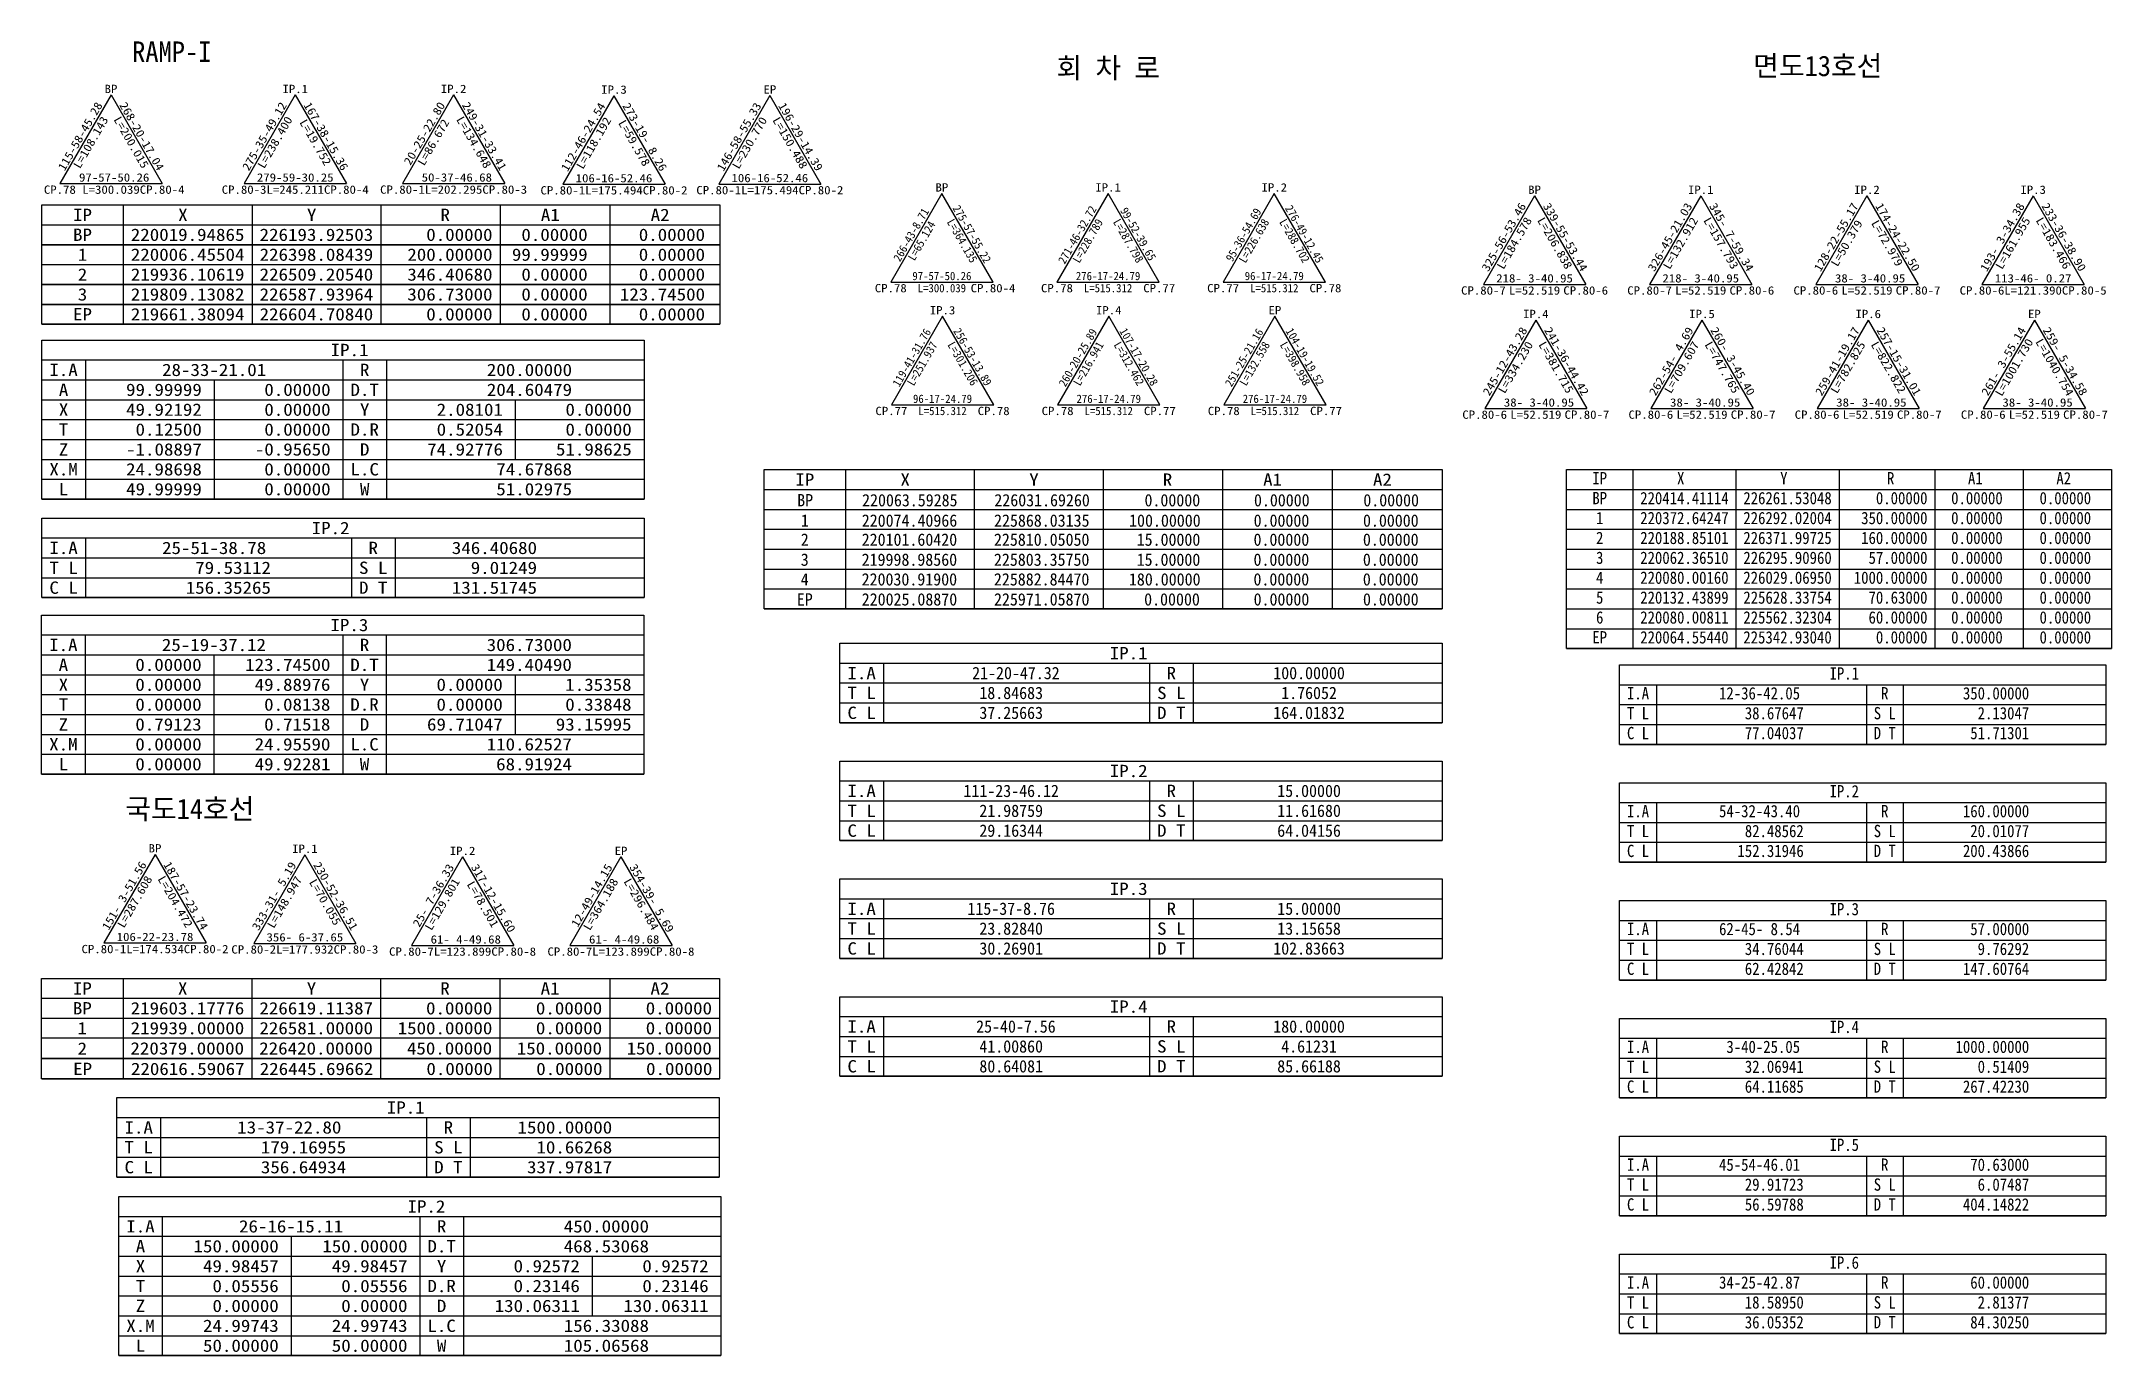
# Model space of a CAD drawing. Extents: x 233244 to 234009, y 219707 to 220193.
import ezdxf
from ezdxf.enums import TextEntityAlignment as Align

# ---------------------------------------------------------------- set-up
doc = ezdxf.new("R2010")
doc.units = 0
doc.header["$LTSCALE"] = 127
doc.header["$MEASUREMENT"] = 0
for name, color, linetype in [('CA-ALGN-TEXT', 3, 'CONTINUOUS'), ('CA-LEAD', 1, 'CONTINUOUS'), ('CA-TABL-LIN1', 4, 'CONTINUOUS'), ('CA-TABL-LIN2', 1, 'CONTINUOUS'), ('CA-TABL-TEX1', 6, 'CONTINUOUS'), ('CA-TABL-TEX2', 3, 'CONTINUOUS'), ('CA-TEXT', 3, 'CONTINUOUS'), ('CZ-TEX1', 6, 'CONTINUOUS')]:
    doc.layers.add(name, color=color, linetype=linetype)
doc.styles.add('GHS', font='DotumChe.ttf')

msp = doc.modelspace()

# ---------------------------------------------------------------- texts
at = {"layer": 'CA-ALGN-TEXT', "style": 'GHS', "width": 1.128305}
for s, p, p2 in [('BP', (233267.13, 220173.51), (233271.85, 220173.51)), ('IP.1', (233332.86, 220173.51), (233342.31, 220173.51)), ('IP.2', (233391.4, 220173.53), (233400.85, 220173.53)), ('IP.3', (233450.68, 220173.26), (233460.13, 220173.26)), ('EP', (233510.65, 220173.32), (233515.37, 220173.32)), ('CP.78', (233244.68, 220136.28), (233256.5, 220136.28)), ('CP.80-4', (233280.12, 220136.28), (233296.66, 220136.28)), ('CP.80-3', (233310.41, 220136.28), (233326.95, 220136.28)), ('CP.80-4', (233348.21, 220136.28), (233364.75, 220136.28)), ('CP.80-1', (233368.95, 220136.3), (233385.49, 220136.3)), ('CP.80-3', (233406.75, 220136.3), (233423.29, 220136.3)), ('CP.80-1', (233428.23, 220136.03), (233444.77, 220136.03)), ('CP.80-2', (233466.03, 220136.03), (233482.57, 220136.03)), ('CP.80-1', (233485.84, 220136.1), (233502.38, 220136.1)), ('CP.80-2', (233523.64, 220136.1), (233540.18, 220136.1)), ('BP', (233574.24, 220137.11), (233578.96, 220137.11)), ('IP.1', (233633.3, 220137.11), (233642.75, 220137.11)), ('IP.2', (233694.72, 220137.11), (233704.17, 220137.11)), ('BP', (233793.3, 220136.25), (233798.02, 220136.25)), ('IP.1', (233852.36, 220136.25), (233861.81, 220136.25)), ('IP.2', (233913.78, 220136.25), (233923.23, 220136.25)), ('IP.3', (233975.21, 220136.25), (233984.66, 220136.25)), ('CP.78', (233551.79, 220099.88), (233563.61, 220099.88)), ('CP.80-4', (233587.23, 220099.88), (233603.77, 220099.88)), ('CP.78', (233613.22, 220099.88), (233625.03, 220099.88)), ('CP.77', (233651.02, 220099.88), (233662.83, 220099.88)), ('CP.77', (233674.64, 220099.88), (233686.46, 220099.88)), ('CP.78', (233712.44, 220099.88), (233724.26, 220099.88)), ('CP.80-7', (233768.49, 220099.02), (233785.03, 220099.02)), ('CP.80-6', (233806.29, 220099.02), (233822.83, 220099.02)), ('CP.80-7', (233829.91, 220099.02), (233846.45, 220099.02)), ('CP.80-6', (233867.71, 220099.02), (233884.25, 220099.02)), ('CP.80-6', (233891.34, 220099.02), (233907.88, 220099.02)), ('CP.80-7', (233929.14, 220099.02), (233945.68, 220099.02)), ('CP.80-6', (233952.76, 220099.02), (233969.3, 220099.02)), ('CP.80-5', (233990.56, 220099.02), (234007.1, 220099.02)), ('IP.3', (233572.11, 220091.71), (233581.56, 220091.71)), ('IP.4', (233633.54, 220091.71), (233642.99, 220091.71)), ('EP', (233697.32, 220091.71), (233702.05, 220091.71)), ('IP.4', (233791.39, 220090.34), (233800.84, 220090.34)), ('IP.5', (233852.82, 220090.34), (233862.27, 220090.34)), ('IP.6', (233914.24, 220090.34), (233923.69, 220090.34)), ('EP', (233978.03, 220090.34), (233982.75, 220090.34)), ('CP.77', (233552.03, 220054.49), (233563.84, 220054.49)), ('CP.78', (233589.83, 220054.49), (233601.64, 220054.49)), ('CP.78', (233613.46, 220054.49), (233625.27, 220054.49)), ('CP.77', (233651.26, 220054.49), (233663.07, 220054.49)), ('CP.78', (233674.88, 220054.49), (233686.69, 220054.49)), ('CP.77', (233712.68, 220054.49), (233724.49, 220054.49)), ('CP.80-6', (233768.95, 220053.12), (233785.48, 220053.12)), ('CP.80-7', (233806.75, 220053.12), (233823.28, 220053.12)), ('CP.80-6', (233830.37, 220053.12), (233846.91, 220053.12)), ('CP.80-7', (233868.17, 220053.12), (233884.71, 220053.12)), ('CP.80-6', (233891.8, 220053.12), (233908.33, 220053.12)), ('CP.80-7', (233929.6, 220053.12), (233946.13, 220053.12)), ('CP.80-6', (233953.22, 220053.12), (233969.76, 220053.12)), ('CP.80-7', (233991.02, 220053.12), (234007.56, 220053.12)), ('BP', (233283.4, 219892.83), (233288.13, 219892.83)), ('IP.1', (233336.42, 219892.68), (233345.87, 219892.68)), ('IP.2', (233394.71, 219891.9), (233404.16, 219891.9)), ('EP', (233455.62, 219891.9), (233460.35, 219891.9)), ('CP.80-1', (233258.59, 219855.6), (233275.13, 219855.6)), ('CP.80-2', (233296.39, 219855.6), (233312.93, 219855.6)), ('CP.80-2', (233313.97, 219855.46), (233330.51, 219855.46)), ('CP.80-3', (233351.77, 219855.46), (233368.31, 219855.46)), ('CP.80-7', (233372.26, 219854.67), (233388.8, 219854.67)), ('CP.80-8', (233410.06, 219854.67), (233426.6, 219854.67)), ('CP.80-7', (233430.81, 219854.67), (233447.35, 219854.67)), ('CP.80-8', (233468.61, 219854.67), (233485.15, 219854.67))]:
    msp.add_text(s, height=3.071, dxfattribs=at).set_placement(p, p2, align=Align.FIT)
at = {"layer": 'CA-TABL-TEX1', "style": 'GHS'}
for s, width, p, p2 in [('IP', 1.128305, (233255.46, 220126.22), (233262.46, 220126.22)), ('X', 1.128305, (233294.31, 220126.22), (233297.81, 220126.22)), ('Y', 1.128305, (233341.91, 220126.22), (233345.41, 220126.22)), ('R', 1.128305, (233391.26, 220126.22), (233394.76, 220126.22)), ('A1', 1.128305, (233428.36, 220126.22), (233435.36, 220126.22)), ('A2', 1.128305, (233468.96, 220126.22), (233475.96, 220126.22)), ('IP.1', 1.128305, (233350.66, 220076.28), (233364.66, 220076.28)), ('IP', 1.128305, (233522.43, 220028.37), (233529.43, 220028.37)), ('X', 1.128305, (233561.28, 220028.37), (233564.78, 220028.37)), ('Y', 1.128305, (233608.88, 220028.37), (233612.38, 220028.37)), ('R', 1.128305, (233658.23, 220028.37), (233661.73, 220028.37)), ('A1', 1.128305, (233695.33, 220028.37), (233702.33, 220028.37)), ('A2', 1.128305, (233735.93, 220028.37), (233742.93, 220028.37)), ('IP', 0.877567, (233817.02, 220028.88), (233822.46, 220028.88)), ('X', 0.877567, (233848.32, 220028.88), (233851.05, 220028.88)), ('Y', 0.877567, (233886.43, 220028.88), (233889.16, 220028.88)), ('R', 0.877567, (233925.91, 220028.88), (233928.63, 220028.88)), ('A1', 0.877567, (233955.85, 220028.88), (233961.29, 220028.88)), ('A2', 0.877567, (233988.52, 220028.88), (233993.96, 220028.88)), ('IP.2', 1.128305, (233343.66, 220010.48), (233357.66, 220010.48)), ('IP.3', 1.128305, (233350.59, 219974.63), (233364.59, 219974.63)), ('IP.1', 1.128305, (233638.63, 219964.23), (233652.63, 219964.23)), ('IP.1', 0.877567, (233904.67, 219956.74), (233915.56, 219956.74)), ('IP.2', 1.128305, (233638.63, 219920.68), (233652.63, 219920.68)), ('IP.2', 0.877567, (233904.67, 219913.19), (233915.56, 219913.19)), ('IP.3', 1.128305, (233638.63, 219877.13), (233652.63, 219877.13)), ('IP.3', 0.877567, (233904.67, 219869.63), (233915.56, 219869.63)), ('IP', 1.128305, (233255.39, 219840.32), (233262.39, 219840.32)), ('X', 1.128305, (233294.24, 219840.32), (233297.74, 219840.32)), ('Y', 1.128305, (233341.84, 219840.32), (233345.34, 219840.32)), ('R', 1.128305, (233391.19, 219840.32), (233394.69, 219840.32)), ('A1', 1.128305, (233428.29, 219840.32), (233435.29, 219840.32)), ('A2', 1.128305, (233468.89, 219840.32), (233475.89, 219840.32)), ('IP.4', 1.128305, (233638.63, 219833.58), (233652.63, 219833.58)), ('IP.4', 0.877567, (233904.67, 219826.08), (233915.56, 219826.08)), ('IP.1', 1.128305, (233371.44, 219796.29), (233385.44, 219796.29)), ('IP.5', 0.877567, (233904.67, 219782.52), (233915.56, 219782.52)), ('IP.2', 1.128305, (233379.09, 219759.72), (233393.09, 219759.72)), ('IP.6', 0.877567, (233904.67, 219738.97), (233915.56, 219738.97))]:
    msp.add_text(s, height=4.55, dxfattribs=dict(at, width=width)).set_placement(p, p2, align=Align.FIT)
at = {"layer": 'CA-TABL-TEX2', "style": 'GHS'}
for s, width, p, p2 in [('BP', 1.128305, (233255.46, 220118.87), (233262.46, 220118.87)), ('220019.94865', 1.128305, (233276.81, 220118.87), (233318.81, 220118.87)), ('226193.92503', 1.128305, (233324.41, 220118.87), (233366.41, 220118.87)), ('    0.00000', 1.128305, (233372.01, 220118.87), (233410.51, 220118.87)), ('   0.00000', 1.128305, (233410.67, 220118.87), (233445.67, 220118.87)), ('   0.00000', 1.128305, (233454.06, 220118.87), (233489.06, 220118.87)), ('1', 1.128305, (233257.21, 220111.52), (233260.71, 220111.52)), ('220006.45504', 1.128305, (233276.81, 220111.52), (233318.81, 220111.52)), ('226398.08439', 1.128305, (233324.41, 220111.52), (233366.41, 220111.52)), ('  200.00000', 1.128305, (233372.01, 220111.52), (233410.51, 220111.52)), ('  99.99999', 1.128305, (233410.67, 220111.52), (233445.67, 220111.52)), ('   0.00000', 1.128305, (233454.06, 220111.52), (233489.06, 220111.52)), ('2', 1.128305, (233257.21, 220104.17), (233260.71, 220104.17)), ('219936.10619', 1.128305, (233276.81, 220104.17), (233318.81, 220104.17)), ('226509.20540', 1.128305, (233324.41, 220104.17), (233366.41, 220104.17)), ('  346.40680', 1.128305, (233372.01, 220104.17), (233410.51, 220104.17)), ('   0.00000', 1.128305, (233410.67, 220104.17), (233445.67, 220104.17)), ('   0.00000', 1.128305, (233454.06, 220104.17), (233489.06, 220104.17)), ('3', 1.128305, (233257.21, 220096.82), (233260.71, 220096.82)), ('219809.13082', 1.128305, (233276.81, 220096.82), (233318.81, 220096.82)), ('226587.93964', 1.128305, (233324.41, 220096.82), (233366.41, 220096.82)), ('  306.73000', 1.128305, (233372.01, 220096.82), (233410.51, 220096.82)), ('   0.00000', 1.128305, (233410.67, 220096.82), (233445.67, 220096.82)), (' 123.74500', 1.128305, (233454.06, 220096.82), (233489.06, 220096.82)), ('EP', 1.128305, (233255.46, 220089.47), (233262.46, 220089.47)), ('219661.38094', 1.128305, (233276.81, 220089.47), (233318.81, 220089.47)), ('226604.70840', 1.128305, (233324.41, 220089.47), (233366.41, 220089.47)), ('    0.00000', 1.128305, (233372.01, 220089.47), (233410.51, 220089.47)), ('   0.00000', 1.128305, (233410.67, 220089.47), (233445.67, 220089.47)), ('   0.00000', 1.128305, (233454.06, 220089.47), (233489.06, 220089.47)), ('I.A', 1.128305, (233246.71, 220068.93), (233257.21, 220068.93)), ('28-33-21.01', 1.128305, (233288.36, 220068.93), (233326.86, 220068.93)), ('28-33-21.01', 1.128305, (233288.36, 220068.93), (233326.86, 220068.93)), ('R', 1.128305, (233361.51, 220068.93), (233365.01, 220068.93)), ('   200.00000', 1.128305, (233397.91, 220068.93), (233439.91, 220068.93)), ('A', 1.128305, (233250.21, 220061.58), (233253.71, 220061.58)), ('    99.99999', 1.128305, (233261.06, 220061.58), (233303.06, 220061.58)), ('     0.00000', 1.128305, (233308.66, 220061.58), (233350.66, 220061.58)), ('D.T', 1.128305, (233358.01, 220061.58), (233368.51, 220061.58)), ('   204.60479', 1.128305, (233397.91, 220061.58), (233439.91, 220061.58)), ('X', 1.128305, (233250.21, 220054.23), (233253.71, 220054.23)), ('    49.92192', 1.128305, (233261.06, 220054.23), (233303.06, 220054.23)), ('     0.00000', 1.128305, (233308.66, 220054.23), (233350.66, 220054.23)), ('Y', 1.128305, (233361.51, 220054.23), (233365.01, 220054.23)), ('     2.08101', 1.128305, (233372.36, 220054.23), (233414.36, 220054.23)), ('     0.00000', 1.128305, (233419.96, 220054.23), (233461.96, 220054.23)), ('T', 1.128305, (233250.21, 220046.88), (233253.71, 220046.88)), ('     0.12500', 1.128305, (233261.06, 220046.88), (233303.06, 220046.88)), ('     0.00000', 1.128305, (233308.66, 220046.88), (233350.66, 220046.88)), ('D.R', 1.128305, (233358.01, 220046.88), (233368.51, 220046.88)), ('     0.52054', 1.128305, (233372.36, 220046.88), (233414.36, 220046.88)), ('     0.00000', 1.128305, (233419.96, 220046.88), (233461.96, 220046.88)), ('Z', 1.128305, (233250.21, 220039.53), (233253.71, 220039.53)), ('    -1.08897', 1.128305, (233261.06, 220039.53), (233303.06, 220039.53)), ('    -0.95650', 1.128305, (233308.66, 220039.53), (233350.66, 220039.53)), ('D', 1.128305, (233361.51, 220039.53), (233365.01, 220039.53)), ('    74.92776', 1.128305, (233372.36, 220039.53), (233414.36, 220039.53)), ('    51.98625', 1.128305, (233419.96, 220039.53), (233461.96, 220039.53)), ('X.M', 1.128305, (233246.71, 220032.18), (233257.21, 220032.18)), ('    24.98698', 1.128305, (233261.06, 220032.18), (233303.06, 220032.18)), ('     0.00000', 1.128305, (233308.66, 220032.18), (233350.66, 220032.18)), ('L.C', 1.128305, (233358.01, 220032.18), (233368.51, 220032.18)), ('    74.67868', 1.128305, (233397.91, 220032.18), (233439.91, 220032.18)), ('L', 1.128305, (233250.21, 220024.83), (233253.71, 220024.83)), ('    49.99999', 1.128305, (233261.06, 220024.83), (233303.06, 220024.83)), ('     0.00000', 1.128305, (233308.66, 220024.83), (233350.66, 220024.83)), ('W', 1.128305, (233361.51, 220024.83), (233365.01, 220024.83)), ('    51.02975', 1.128305, (233397.91, 220024.83), (233439.91, 220024.83)), ('BP', 0.877567, (233817.02, 220021.53), (233822.46, 220021.53)), ('220414.41114', 0.877567, (233834.71, 220021.53), (233867.38, 220021.53)), ('226261.53048', 0.877567, (233872.82, 220021.53), (233905.49, 220021.53)), ('    0.00000', 0.877567, (233910.93, 220021.53), (233940.88, 220021.53)), ('   0.00000', 0.877567, (233941.47, 220021.53), (233968.69, 220021.53)), ('   0.00000', 0.877567, (233974.14, 220021.53), (234001.36, 220021.53)), ('1', 0.877567, (233818.38, 220014.18), (233821.1, 220014.18)), ('220372.64247', 0.877567, (233834.71, 220014.18), (233867.38, 220014.18)), ('226292.02004', 0.877567, (233872.82, 220014.18), (233905.49, 220014.18)), ('  350.00000', 0.877567, (233910.93, 220014.18), (233940.88, 220014.18)), ('   0.00000', 0.877567, (233941.47, 220014.18), (233968.69, 220014.18)), ('   0.00000', 0.877567, (233974.14, 220014.18), (234001.36, 220014.18)), ('2', 0.877567, (233818.38, 220006.83), (233821.1, 220006.83)), ('220188.85101', 0.877567, (233834.71, 220006.83), (233867.38, 220006.83)), ('226371.99725', 0.877567, (233872.82, 220006.83), (233905.49, 220006.83)), ('  160.00000', 0.877567, (233910.93, 220006.83), (233940.88, 220006.83)), ('   0.00000', 0.877567, (233941.47, 220006.83), (233968.69, 220006.83)), ('   0.00000', 0.877567, (233974.14, 220006.83), (234001.36, 220006.83)), ('I.A', 1.128305, (233246.71, 220003.13), (233257.21, 220003.13)), ('25-51-38.78', 1.128305, (233288.36, 220003.13), (233326.86, 220003.13)), ('25-51-38.78', 1.128305, (233288.36, 220003.13), (233326.86, 220003.13)), ('R', 1.128305, (233364.66, 220003.13), (233368.16, 220003.13)), ('   346.40680', 1.128305, (233384.96, 220003.13), (233426.96, 220003.13)), ('3', 0.877567, (233818.38, 219999.48), (233821.1, 219999.48)), ('220062.36510', 0.877567, (233834.71, 219999.48), (233867.38, 219999.48)), ('226295.90960', 0.877567, (233872.82, 219999.48), (233905.49, 219999.48)), ('   57.00000', 0.877567, (233910.93, 219999.48), (233940.88, 219999.48)), ('   0.00000', 0.877567, (233941.47, 219999.48), (233968.69, 219999.48)), ('   0.00000', 0.877567, (233974.14, 219999.48), (234001.36, 219999.48)), ('T L', 1.128305, (233246.71, 219995.78), (233257.21, 219995.78)), ('    79.53112', 1.128305, (233286.61, 219995.78), (233328.61, 219995.78)), ('S L', 1.128305, (233361.16, 219995.78), (233371.66, 219995.78)), ('     9.01249', 1.128305, (233384.96, 219995.78), (233426.96, 219995.78)), ('4', 0.877567, (233818.38, 219992.13), (233821.1, 219992.13)), ('220080.00160', 0.877567, (233834.71, 219992.13), (233867.38, 219992.13)), ('226029.06950', 0.877567, (233872.82, 219992.13), (233905.49, 219992.13)), (' 1000.00000', 0.877567, (233910.93, 219992.13), (233940.88, 219992.13)), ('   0.00000', 0.877567, (233941.47, 219992.13), (233968.69, 219992.13)), ('   0.00000', 0.877567, (233974.14, 219992.13), (234001.36, 219992.13)), ('C L', 1.128305, (233246.71, 219988.43), (233257.21, 219988.43)), ('   156.35265', 1.128305, (233286.61, 219988.43), (233328.61, 219988.43)), ('D T', 1.128305, (233361.16, 219988.43), (233371.66, 219988.43)), ('   131.51745', 1.128305, (233384.96, 219988.43), (233426.96, 219988.43)), ('5', 0.877567, (233818.38, 219984.78), (233821.1, 219984.78)), ('220132.43899', 0.877567, (233834.71, 219984.78), (233867.38, 219984.78)), ('225628.33754', 0.877567, (233872.82, 219984.78), (233905.49, 219984.78)), ('   70.63000', 0.877567, (233910.93, 219984.78), (233940.88, 219984.78)), ('   0.00000', 0.877567, (233941.47, 219984.78), (233968.69, 219984.78)), ('   0.00000', 0.877567, (233974.14, 219984.78), (234001.36, 219984.78)), ('6', 0.877567, (233818.38, 219977.43), (233821.1, 219977.43)), ('220080.00811', 0.877567, (233834.71, 219977.43), (233867.38, 219977.43)), ('225562.32304', 0.877567, (233872.82, 219977.43), (233905.49, 219977.43)), ('   60.00000', 0.877567, (233910.93, 219977.43), (233940.88, 219977.43)), ('   0.00000', 0.877567, (233941.47, 219977.43), (233968.69, 219977.43)), ('   0.00000', 0.877567, (233974.14, 219977.43), (234001.36, 219977.43)), ('I.A', 1.128305, (233246.64, 219967.28), (233257.14, 219967.28)), ('25-19-37.12', 1.128305, (233288.29, 219967.28), (233326.79, 219967.28)), ('25-19-37.12', 1.128305, (233288.29, 219967.28), (233326.79, 219967.28)), ('R', 1.128305, (233361.44, 219967.28), (233364.94, 219967.28)), ('   306.73000', 1.128305, (233397.84, 219967.28), (233439.84, 219967.28)), ('EP', 0.877567, (233817.02, 219970.08), (233822.46, 219970.08)), ('220064.55440', 0.877567, (233834.71, 219970.08), (233867.38, 219970.08)), ('225342.93040', 0.877567, (233872.82, 219970.08), (233905.49, 219970.08)), ('    0.00000', 0.877567, (233910.93, 219970.08), (233940.88, 219970.08)), ('   0.00000', 0.877567, (233941.47, 219970.08), (233968.69, 219970.08)), ('   0.00000', 0.877567, (233974.14, 219970.08), (234001.36, 219970.08)), ('A', 1.128305, (233250.14, 219959.93), (233253.64, 219959.93)), ('     0.00000', 1.128305, (233260.99, 219959.93), (233302.99, 219959.93)), ('   123.74500', 1.128305, (233308.59, 219959.93), (233350.59, 219959.93)), ('D.T', 1.128305, (233357.94, 219959.93), (233368.44, 219959.93)), ('   149.40490', 1.128305, (233397.84, 219959.93), (233439.84, 219959.93)), ('X', 1.128305, (233250.14, 219952.58), (233253.64, 219952.58)), ('     0.00000', 1.128305, (233260.99, 219952.58), (233302.99, 219952.58)), ('    49.88976', 1.128305, (233308.59, 219952.58), (233350.59, 219952.58)), ('Y', 1.128305, (233361.44, 219952.58), (233364.94, 219952.58)), ('     0.00000', 1.128305, (233372.29, 219952.58), (233414.29, 219952.58)), ('     1.35358', 1.128305, (233419.89, 219952.58), (233461.89, 219952.58)), ('I.A', 1.128305, (233541.68, 219956.88), (233552.18, 219956.88)), ('R', 1.128305, (233659.63, 219956.88), (233663.13, 219956.88)), ('T', 1.128305, (233250.14, 219945.23), (233253.64, 219945.23)), ('     0.00000', 1.128305, (233260.99, 219945.23), (233302.99, 219945.23)), ('     0.08138', 1.128305, (233308.59, 219945.23), (233350.59, 219945.23)), ('D.R', 1.128305, (233357.94, 219945.23), (233368.44, 219945.23)), ('     0.00000', 1.128305, (233372.29, 219945.23), (233414.29, 219945.23)), ('     0.33848', 1.128305, (233419.89, 219945.23), (233461.89, 219945.23)), ('T L', 1.128305, (233541.68, 219949.53), (233552.18, 219949.53)), ('S L', 1.128305, (233656.13, 219949.53), (233666.63, 219949.53)), ('I.A', 0.877567, (233829.81, 219949.39), (233837.98, 219949.39)), ('12-36-42.05', 0.877567, (233863.84, 219949.39), (233893.79, 219949.39)), ('12-36-42.05', 0.877567, (233863.84, 219949.39), (233893.79, 219949.39)), ('R', 0.877567, (233923.73, 219949.39), (233926.45, 219949.39)), ('   350.00000', 0.877567, (233945.81, 219949.39), (233978.48, 219949.39)), ('Z', 1.128305, (233250.14, 219937.88), (233253.64, 219937.88)), ('     0.79123', 1.128305, (233260.99, 219937.88), (233302.99, 219937.88)), ('     0.71518', 1.128305, (233308.59, 219937.88), (233350.59, 219937.88)), ('D', 1.128305, (233361.44, 219937.88), (233364.94, 219937.88)), ('    69.71047', 1.128305, (233372.29, 219937.88), (233414.29, 219937.88)), ('    93.15995', 1.128305, (233419.89, 219937.88), (233461.89, 219937.88)), ('C L', 1.128305, (233541.68, 219942.18), (233552.18, 219942.18)), ('D T', 1.128305, (233656.13, 219942.18), (233666.63, 219942.18)), ('T L', 0.877567, (233829.81, 219942.04), (233837.98, 219942.04)), ('    38.67647', 0.877567, (233862.48, 219942.04), (233895.15, 219942.04)), ('S L', 0.877567, (233921.01, 219942.04), (233929.17, 219942.04)), ('     2.13047', 0.877567, (233945.81, 219942.04), (233978.48, 219942.04)), ('X.M', 1.128305, (233246.64, 219930.53), (233257.14, 219930.53)), ('     0.00000', 1.128305, (233260.99, 219930.53), (233302.99, 219930.53)), ('    24.95590', 1.128305, (233308.59, 219930.53), (233350.59, 219930.53)), ('L.C', 1.128305, (233357.94, 219930.53), (233368.44, 219930.53)), ('   110.62527', 1.128305, (233397.84, 219930.53), (233439.84, 219930.53)), ('C L', 0.877567, (233829.81, 219934.69), (233837.98, 219934.69)), ('    77.04037', 0.877567, (233862.48, 219934.69), (233895.15, 219934.69)), ('D T', 0.877567, (233921.01, 219934.69), (233929.17, 219934.69)), ('    51.71301', 0.877567, (233945.81, 219934.69), (233978.48, 219934.69)), ('L', 1.128305, (233250.14, 219923.18), (233253.64, 219923.18)), ('     0.00000', 1.128305, (233260.99, 219923.18), (233302.99, 219923.18)), ('    49.92281', 1.128305, (233308.59, 219923.18), (233350.59, 219923.18)), ('W', 1.128305, (233361.44, 219923.18), (233364.94, 219923.18)), ('    68.91924', 1.128305, (233397.84, 219923.18), (233439.84, 219923.18)), ('I.A', 1.128305, (233541.68, 219913.33), (233552.18, 219913.33)), ('R', 1.128305, (233659.63, 219913.33), (233663.13, 219913.33)), ('T L', 1.128305, (233541.68, 219905.98), (233552.18, 219905.98)), ('S L', 1.128305, (233656.13, 219905.98), (233666.63, 219905.98)), ('I.A', 0.877567, (233829.81, 219905.84), (233837.98, 219905.84)), ('54-32-43.40', 0.877567, (233863.84, 219905.84), (233893.79, 219905.84)), ('54-32-43.40', 0.877567, (233863.84, 219905.84), (233893.79, 219905.84)), ('R', 0.877567, (233923.73, 219905.84), (233926.45, 219905.84)), ('   160.00000', 0.877567, (233945.81, 219905.84), (233978.48, 219905.84)), ('C L', 1.128305, (233541.68, 219898.63), (233552.18, 219898.63)), ('D T', 1.128305, (233656.13, 219898.63), (233666.63, 219898.63)), ('T L', 0.877567, (233829.81, 219898.49), (233837.98, 219898.49)), ('    82.48562', 0.877567, (233862.48, 219898.49), (233895.15, 219898.49)), ('S L', 0.877567, (233921.01, 219898.49), (233929.17, 219898.49)), ('    20.01077', 0.877567, (233945.81, 219898.49), (233978.48, 219898.49)), ('C L', 0.877567, (233829.81, 219891.14), (233837.98, 219891.14)), ('   152.31946', 0.877567, (233862.48, 219891.14), (233895.15, 219891.14)), ('D T', 0.877567, (233921.01, 219891.14), (233929.17, 219891.14)), ('   200.43866', 0.877567, (233945.81, 219891.14), (233978.48, 219891.14)), ('I.A', 1.128305, (233541.68, 219869.78), (233552.18, 219869.78)), ('R', 1.128305, (233659.63, 219869.78), (233663.13, 219869.78)), ('T L', 1.128305, (233541.68, 219862.43), (233552.18, 219862.43)), ('S L', 1.128305, (233656.13, 219862.43), (233666.63, 219862.43)), ('I.A', 0.877567, (233829.81, 219862.28), (233837.98, 219862.28)), ('62-45- 8.54', 0.877567, (233863.84, 219862.28), (233893.79, 219862.28)), ('62-45- 8.54', 0.877567, (233863.84, 219862.28), (233893.79, 219862.28)), ('R', 0.877567, (233923.73, 219862.28), (233926.45, 219862.28)), ('    57.00000', 0.877567, (233945.81, 219862.28), (233978.48, 219862.28)), ('C L', 1.128305, (233541.68, 219855.08), (233552.18, 219855.08)), ('D T', 1.128305, (233656.13, 219855.08), (233666.63, 219855.08)), ('T L', 0.877567, (233829.81, 219854.93), (233837.98, 219854.93)), ('    34.76044', 0.877567, (233862.48, 219854.93), (233895.15, 219854.93)), ('S L', 0.877567, (233921.01, 219854.93), (233929.17, 219854.93)), ('     9.76292', 0.877567, (233945.81, 219854.93), (233978.48, 219854.93)), ('C L', 0.877567, (233829.81, 219847.58), (233837.98, 219847.58)), ('    62.42842', 0.877567, (233862.48, 219847.58), (233895.15, 219847.58)), ('D T', 0.877567, (233921.01, 219847.58), (233929.17, 219847.58)), ('   147.60764', 0.877567, (233945.81, 219847.58), (233978.48, 219847.58)), ('BP', 1.128305, (233255.39, 219832.97), (233262.39, 219832.97)), ('219603.17776', 1.128305, (233276.74, 219832.97), (233318.74, 219832.97)), ('226619.11387', 1.128305, (233324.34, 219832.97), (233366.34, 219832.97)), ('    0.00000', 1.128305, (233371.94, 219832.97), (233410.44, 219832.97)), ('   0.00000', 1.128305, (233416.04, 219832.97), (233451.04, 219832.97)), ('   0.00000', 1.128305, (233456.64, 219832.97), (233491.64, 219832.97)), ('1', 1.128305, (233257.14, 219825.62), (233260.64, 219825.62)), ('219939.00000', 1.128305, (233276.74, 219825.62), (233318.74, 219825.62)), ('226581.00000', 1.128305, (233324.34, 219825.62), (233366.34, 219825.62)), (' 1500.00000', 1.128305, (233371.94, 219825.62), (233410.44, 219825.62)), ('   0.00000', 1.128305, (233416.04, 219825.62), (233451.04, 219825.62)), ('   0.00000', 1.128305, (233456.64, 219825.62), (233491.64, 219825.62)), ('I.A', 1.128305, (233541.68, 219826.23), (233552.18, 219826.23)), ('R', 1.128305, (233659.63, 219826.23), (233663.13, 219826.23)), ('2', 1.128305, (233257.14, 219818.07), (233260.64, 219818.07)), ('220379.00000', 1.128305, (233276.67, 219818.14), (233318.67, 219818.14)), ('226420.00000', 1.128305, (233324.27, 219818.14), (233366.27, 219818.14)), ('  450.00000', 1.128305, (233371.87, 219818.14), (233410.37, 219818.14)), (' 150.00000', 1.128305, (233415.97, 219818.14), (233450.97, 219818.14)), (' 150.00000', 1.128305, (233456.57, 219818.14), (233491.57, 219818.14)), ('T L', 1.128305, (233541.68, 219818.88), (233552.18, 219818.88)), ('S L', 1.128305, (233656.13, 219818.88), (233666.63, 219818.88)), ('I.A', 0.877567, (233829.81, 219818.73), (233837.98, 219818.73)), (' 3-40-25.05', 0.877567, (233863.84, 219818.73), (233893.79, 219818.73)), (' 3-40-25.05', 0.877567, (233863.84, 219818.73), (233893.79, 219818.73)), ('R', 0.877567, (233923.73, 219818.73), (233926.45, 219818.73)), ('  1000.00000', 0.877567, (233945.81, 219818.73), (233978.48, 219818.73)), ('EP', 1.128305, (233255.51, 219810.57), (233262.51, 219810.57)), ('220616.59067', 1.128305, (233276.86, 219810.57), (233318.86, 219810.57)), ('226445.69662', 1.128305, (233324.46, 219810.57), (233366.46, 219810.57)), ('    0.00000', 1.128305, (233372.06, 219810.57), (233410.56, 219810.57)), ('   0.00000', 1.128305, (233416.16, 219810.57), (233451.16, 219810.57)), ('   0.00000', 1.128305, (233456.76, 219810.57), (233491.76, 219810.57)), ('C L', 1.128305, (233541.68, 219811.53), (233552.18, 219811.53)), ('D T', 1.128305, (233656.13, 219811.53), (233666.63, 219811.53)), ('T L', 0.877567, (233829.81, 219811.38), (233837.98, 219811.38)), ('    32.06941', 0.877567, (233862.48, 219811.38), (233895.15, 219811.38)), ('S L', 0.877567, (233921.01, 219811.38), (233929.17, 219811.38)), ('     0.51409', 0.877567, (233945.81, 219811.38), (233978.48, 219811.38)), ('C L', 0.877567, (233829.81, 219804.03), (233837.98, 219804.03)), ('    64.11685', 0.877567, (233862.48, 219804.03), (233895.15, 219804.03)), ('D T', 0.877567, (233921.01, 219804.03), (233929.17, 219804.03)), ('   267.42230', 0.877567, (233945.81, 219804.03), (233978.48, 219804.03)), ('I.A', 1.128305, (233274.49, 219788.94), (233284.99, 219788.94)), ('13-37-22.80', 1.128305, (233316.14, 219788.94), (233354.64, 219788.94)), ('13-37-22.80', 1.128305, (233316.14, 219788.94), (233354.64, 219788.94)), ('R', 1.128305, (233392.44, 219788.94), (233395.94, 219788.94)), ('  1500.00000', 1.128305, (233412.74, 219788.94), (233454.74, 219788.94)), ('T L', 1.128305, (233274.49, 219781.59), (233284.99, 219781.59)), ('   179.16955', 1.128305, (233314.39, 219781.59), (233356.39, 219781.59)), ('S L', 1.128305, (233388.94, 219781.59), (233399.44, 219781.59)), ('    10.66268', 1.128305, (233412.74, 219781.59), (233454.74, 219781.59)), ('I.A', 0.877567, (233829.81, 219775.17), (233837.98, 219775.17)), ('45-54-46.01', 0.877567, (233863.84, 219775.17), (233893.79, 219775.17)), ('45-54-46.01', 0.877567, (233863.84, 219775.17), (233893.79, 219775.17)), ('R', 0.877567, (233923.73, 219775.17), (233926.45, 219775.17)), ('    70.63000', 0.877567, (233945.81, 219775.17), (233978.48, 219775.17)), ('C L', 1.128305, (233274.49, 219774.24), (233284.99, 219774.24)), ('   356.64934', 1.128305, (233314.39, 219774.24), (233356.39, 219774.24)), ('D T', 1.128305, (233388.94, 219774.24), (233399.44, 219774.24)), ('   337.97817', 1.128305, (233412.74, 219774.24), (233454.74, 219774.24)), ('T L', 0.877567, (233829.81, 219767.82), (233837.98, 219767.82)), ('    29.91723', 0.877567, (233862.48, 219767.82), (233895.15, 219767.82)), ('S L', 0.877567, (233921.01, 219767.82), (233929.17, 219767.82)), ('     6.07487', 0.877567, (233945.81, 219767.82), (233978.48, 219767.82)), ('C L', 0.877567, (233829.81, 219760.47), (233837.98, 219760.47)), ('    56.59788', 0.877567, (233862.48, 219760.47), (233895.15, 219760.47)), ('D T', 0.877567, (233921.01, 219760.47), (233929.17, 219760.47)), ('   404.14822', 0.877567, (233945.81, 219760.47), (233978.48, 219760.47)), ('I.A', 1.128305, (233275.14, 219752.37), (233285.64, 219752.37)), ('26-16-15.11', 1.128305, (233316.79, 219752.37), (233355.29, 219752.37)), ('26-16-15.11', 1.128305, (233316.79, 219752.37), (233355.29, 219752.37)), ('R', 1.128305, (233389.94, 219752.37), (233393.44, 219752.37)), ('   450.00000', 1.128305, (233426.34, 219752.37), (233468.34, 219752.37)), ('A', 1.128305, (233278.64, 219745.02), (233282.14, 219745.02)), ('   150.00000', 1.128305, (233289.49, 219745.02), (233331.49, 219745.02)), ('   150.00000', 1.128305, (233337.09, 219745.02), (233379.09, 219745.02)), ('D.T', 1.128305, (233386.44, 219745.02), (233396.94, 219745.02)), ('   468.53068', 1.128305, (233426.34, 219745.02), (233468.34, 219745.02)), ('X', 1.128305, (233278.64, 219737.67), (233282.14, 219737.67)), ('    49.98457', 1.128305, (233289.49, 219737.67), (233331.49, 219737.67)), ('    49.98457', 1.128305, (233337.09, 219737.67), (233379.09, 219737.67)), ('Y', 1.128305, (233389.94, 219737.67), (233393.44, 219737.67)), ('     0.92572', 1.128305, (233400.79, 219737.67), (233442.79, 219737.67)), ('     0.92572', 1.128305, (233448.39, 219737.67), (233490.39, 219737.67)), ('T', 1.128305, (233278.64, 219730.32), (233282.14, 219730.32)), ('     0.05556', 1.128305, (233289.49, 219730.32), (233331.49, 219730.32)), ('     0.05556', 1.128305, (233337.09, 219730.32), (233379.09, 219730.32)), ('D.R', 1.128305, (233386.44, 219730.32), (233396.94, 219730.32)), ('     0.23146', 1.128305, (233400.79, 219730.32), (233442.79, 219730.32)), ('     0.23146', 1.128305, (233448.39, 219730.32), (233490.39, 219730.32)), ('I.A', 0.877567, (233829.81, 219731.62), (233837.98, 219731.62)), ('34-25-42.87', 0.877567, (233863.84, 219731.62), (233893.79, 219731.62)), ('34-25-42.87', 0.877567, (233863.84, 219731.62), (233893.79, 219731.62)), ('R', 0.877567, (233923.73, 219731.62), (233926.45, 219731.62)), ('    60.00000', 0.877567, (233945.81, 219731.62), (233978.48, 219731.62)), ('Z', 1.128305, (233278.64, 219722.97), (233282.14, 219722.97)), ('     0.00000', 1.128305, (233289.49, 219722.97), (233331.49, 219722.97)), ('     0.00000', 1.128305, (233337.09, 219722.97), (233379.09, 219722.97)), ('D', 1.128305, (233389.94, 219722.97), (233393.44, 219722.97)), ('   130.06311', 1.128305, (233400.79, 219722.97), (233442.79, 219722.97)), ('   130.06311', 1.128305, (233448.39, 219722.97), (233490.39, 219722.97)), ('T L', 0.877567, (233829.81, 219724.27), (233837.98, 219724.27)), ('    18.58950', 0.877567, (233862.48, 219724.27), (233895.15, 219724.27)), ('S L', 0.877567, (233921.01, 219724.27), (233929.17, 219724.27)), ('     2.81377', 0.877567, (233945.81, 219724.27), (233978.48, 219724.27)), ('X.M', 1.128305, (233275.14, 219715.62), (233285.64, 219715.62)), ('    24.99743', 1.128305, (233289.49, 219715.62), (233331.49, 219715.62)), ('    24.99743', 1.128305, (233337.09, 219715.62), (233379.09, 219715.62)), ('L.C', 1.128305, (233386.44, 219715.62), (233396.94, 219715.62)), ('   156.33088', 1.128305, (233426.34, 219715.62), (233468.34, 219715.62)), ('C L', 0.877567, (233829.81, 219716.92), (233837.98, 219716.92)), ('    36.05352', 0.877567, (233862.48, 219716.92), (233895.15, 219716.92)), ('D T', 0.877567, (233921.01, 219716.92), (233929.17, 219716.92)), ('    84.30250', 0.877567, (233945.81, 219716.92), (233978.48, 219716.92)), ('L', 1.128305, (233278.64, 219708.27), (233282.14, 219708.27)), ('    50.00000', 1.128305, (233289.49, 219708.27), (233331.49, 219708.27)), ('    50.00000', 1.128305, (233337.09, 219708.27), (233379.09, 219708.27)), ('W', 1.128305, (233389.94, 219708.27), (233393.44, 219708.27)), ('   105.06568', 1.128305, (233426.34, 219708.27), (233468.34, 219708.27))]:
    msp.add_text(s, height=4.55, dxfattribs=dict(at, width=width)).set_placement(p, p2, align=Align.FIT)
for s, p in [('BP', (233526.06, 220020.76)), ('220063.59285', (233564.74, 220020.76)), ('226031.69260', (233613.63, 220020.76)), ('0.00000', (233661.78, 220020.76)), ('0.00000', (233702.23, 220020.76)), ('0.00000', (233742.65, 220020.76)), ('1', (233525.95, 220013.24)), ('220074.40966', (233564.63, 220013.24)), ('225868.03135', (233613.52, 220013.24)), ('100.00000', (233659.02, 220013.24)), ('0.00000', (233702.11, 220013.24)), ('0.00000', (233742.53, 220013.24)), ('2', (233525.91, 220006.19)), ('220101.60420', (233564.6, 220006.19)), ('225810.05050', (233613.49, 220006.19)), ('15.00000', (233660.36, 220006.19)), ('0.00000', (233702.08, 220006.19)), ('0.00000', (233742.5, 220006.19)), ('3', (233525.9, 219998.79)), ('219998.98560', (233564.59, 219998.79)), ('225803.35750', (233613.48, 219998.79)), ('15.00000', (233660.35, 219998.79)), ('0.00000', (233702.07, 219998.79)), ('0.00000', (233742.49, 219998.79)), ('4', (233525.89, 219991.51)), ('220030.91900', (233564.58, 219991.51)), ('225882.84470', (233613.47, 219991.51)), ('180.00000', (233658.96, 219991.51)), ('0.00000', (233702.06, 219991.51)), ('0.00000', (233742.48, 219991.51)), ('EP', (233525.93, 219984.11)), ('220025.08870', (233564.61, 219984.11)), ('225971.05870', (233613.5, 219984.11)), ('0.00000', (233661.65, 219984.11)), ('0.00000', (233702.1, 219984.11)), ('0.00000', (233742.52, 219984.11)), ('21-20-47.32', (233603.96, 219956.88)), ('21-20-47.32', (233603.96, 219956.88)), ('100.00000', (233712.31, 219956.88)), ('18.84683', (233602.21, 219949.53)), ('1.76052', (233712.31, 219949.53)), ('37.25663', (233602.21, 219942.18)), ('164.01832', (233712.31, 219942.18)), ('111-23-46.12', (233602.21, 219913.33)), ('15.00000', (233712.31, 219913.33)), ('21.98759', (233602.21, 219905.98)), ('11.61680', (233712.31, 219905.98)), ('29.16344', (233602.21, 219898.63)), ('64.04156', (233712.31, 219898.63)), ('115-37-8.76', (233602.21, 219869.78)), ('15.00000', (233712.31, 219869.78)), ('23.82840', (233602.21, 219862.43)), ('13.15658', (233712.31, 219862.43)), ('30.26901', (233602.21, 219855.08)), ('102.83663', (233712.31, 219855.08)), ('25-40-7.56', (233603.96, 219826.23)), ('180.00000', (233712.31, 219826.23)), ('41.00860', (233602.21, 219818.88)), ('4.61231', (233712.31, 219818.88)), ('80.64081', (233602.21, 219811.53)), ('85.66188', (233712.31, 219811.53))]:
    msp.add_text(s, height=4.55, dxfattribs=at).set_placement(p, align=Align.CENTER)
at = {"layer": 'CA-TABL-TEX2', "style": 'GHS', "width": 1.128305}
msp.add_text('354-39- 5.69', height=3.0712, rotation=300, dxfattribs=at).set_placement((233460.96, 219887.45), (233475.13, 219862.9), align=Align.FIT)
at = {"layer": 'CA-TEXT', "style": 'GHS', "width": 1.128305}
for s, height, rotation, p, p2 in [('115-58-45.28', 3.0713, 60, (233252.34, 220144.51), (233266.51, 220169.06)), ('268-20-17.04', 3.0713, 300, (233272.47, 220169.06), (233286.64, 220144.51)), ('275-35-49.12', 3.0713, 60, (233320.43, 220144.51), (233334.61, 220169.06)), ('167-38-15.36', 3.0713, 300, (233340.56, 220169.06), (233354.73, 220144.51)), (' 20-25-22.80', 3.0713, 60, (233378.97, 220144.53), (233393.15, 220169.08)), ('249-31-33.41', 3.0713, 300, (233399.1, 220169.08), (233413.27, 220144.53)), ('112-46-24.54', 3.0713, 60, (233438.25, 220144.26), (233452.43, 220168.81)), ('273-19- 8.26', 3.0713, 300, (233458.38, 220168.81), (233472.55, 220144.26)), ('146-58-55.33', 3.0713, 60, (233495.86, 220144.32), (233510.03, 220168.87)), ('196-29-14.39', 3.0713, 300, (233515.99, 220168.87), (233530.16, 220144.32)), ('L=108.143', 3.071, 60, (233258, 220145.33), (233268.63, 220163.75)), ('L=200.015', 3.071, 300, (233270.35, 220163.75), (233280.98, 220145.33)), ('L=238.400', 3.071, 60, (233326.09, 220145.33), (233336.72, 220163.75)), ('L=19.752', 3.071, 300, (233339.03, 220162.72), (233348.48, 220146.36)), ('L=86.672', 3.071, 60, (233385.22, 220146.38), (233394.67, 220162.74)), ('L=134.648', 3.071, 300, (233396.98, 220163.77), (233407.61, 220145.35)), ('L=118.192', 3.071, 60, (233443.91, 220145.09), (233454.54, 220163.5)), ('L=59.578', 3.071, 300, (233456.85, 220162.48), (233466.3, 220146.11)), ('L=230.770', 3.071, 60, (233501.52, 220145.15), (233512.15, 220163.56)), ('L=150.488', 3.071, 300, (233513.87, 220163.56), (233524.5, 220145.15)), ('325-56-53.46', 3.0712, 60, (233778.51, 220107.25), (233792.68, 220131.8)), ('339-55-53.44', 3.0712, 300, (233798.63, 220131.8), (233812.81, 220107.25)), ('326-45-21.03', 3.0712, 60, (233839.93, 220107.25), (233854.11, 220131.8)), ('345- 7-59.34', 3.0712, 300, (233860.06, 220131.8), (233874.23, 220107.25)), ('128-22-55.17', 3.0712, 60, (233901.36, 220107.25), (233915.53, 220131.8)), ('174-24-22.50', 3.0712, 300, (233921.48, 220131.8), (233935.66, 220107.25)), ('193- 3-34.38', 3.0712, 60, (233962.78, 220107.25), (233976.96, 220131.8)), ('233-36-38.90', 3.0712, 300, (233982.91, 220131.8), (233997.08, 220107.25)), ('L=184.578', 3.071, 60, (233784.17, 220108.07), (233794.8, 220126.49)), ('L=206.838', 3.071, 300, (233796.52, 220126.49), (233807.15, 220108.07)), ('L=132.912', 3.071, 60, (233845.59, 220108.07), (233856.22, 220126.49)), ('L=157.793', 3.071, 300, (233857.94, 220126.49), (233868.57, 220108.07)), ('L=50.379', 3.071, 60, (233907.61, 220109.1), (233917.06, 220125.46)), ('L=72.979', 3.071, 300, (233919.96, 220125.46), (233929.41, 220109.1)), ('L=161.955', 3.071, 60, (233968.44, 220108.07), (233979.07, 220126.49)), ('L=183.466', 3.071, 300, (233980.79, 220126.49), (233991.42, 220108.07)), ('245-12-43.28', 3.0712, 60, (233778.96, 220061.35), (233793.14, 220085.9)), ('241-36-44.42', 3.0712, 300, (233799.09, 220085.9), (233813.27, 220061.35)), ('262-54- 4.69', 3.0712, 60, (233840.39, 220061.35), (233854.56, 220085.9)), ('260- 3-45.40', 3.0712, 300, (233860.52, 220085.9), (233874.69, 220061.35)), ('259-41-19.17', 3.0712, 60, (233901.81, 220061.35), (233915.99, 220085.9)), ('257-15-31.01', 3.0712, 300, (233921.94, 220085.9), (233936.12, 220061.35)), ('261- 3-55.14', 3.0712, 60, (233963.24, 220061.35), (233977.41, 220085.9)), ('259- 5-34.58', 3.0712, 300, (233983.37, 220085.9), (233997.54, 220061.35)), ('L=334.230', 3.071, 60, (233784.62, 220062.17), (233795.26, 220080.58)), ('L=381.715', 3.071, 300, (233796.98, 220080.58), (233807.61, 220062.17)), ('L=709.607', 3.071, 60, (233846.05, 220062.17), (233856.68, 220080.58)), ('L=747.765', 3.071, 300, (233858.4, 220080.58), (233869.03, 220062.17)), ('L=782.825', 3.071, 60, (233907.47, 220062.17), (233918.1, 220080.58)), ('L=822.822', 3.071, 300, (233919.83, 220080.58), (233930.46, 220062.17)), ('L=1001.730', 3.071, 60, (233968.31, 220061.15), (233980.12, 220081.61)), ('L=1040.754', 3.071, 300, (233980.66, 220081.61), (233992.47, 220061.15)), ('151- 3-51.56', 3.0712, 60, (233268.61, 219863.83), (233282.79, 219888.38)), ('187-57-23.74', 3.0712, 300, (233288.74, 219888.38), (233302.91, 219863.83)), ('333-31- 5.19', 3.0712, 60, (233323.99, 219863.68), (233338.17, 219888.24)), ('230-52-36.51', 3.0712, 300, (233344.12, 219888.24), (233358.29, 219863.68)), (' 25- 7-36.33', 3.0712, 60, (233382.28, 219862.9), (233396.46, 219887.45)), ('317-12-15.60', 3.0712, 300, (233402.41, 219887.45), (233416.58, 219862.9)), (' 12-49-14.15', 3.0712, 60, (233440.83, 219862.9), (233455.01, 219887.45)), ('L=287.608', 3.071, 60, (233274.27, 219864.65), (233284.9, 219883.07)), ('L=204.472', 3.071, 300, (233286.62, 219883.07), (233297.25, 219864.65)), ('L=148.947', 3.071, 60, (233329.65, 219864.51), (233340.28, 219882.92)), ('L=70.055', 3.071, 300, (233342.59, 219881.9), (233352.04, 219865.53)), ('L=129.801', 3.071, 60, (233387.94, 219863.72), (233398.57, 219882.14)), ('L=78.501', 3.071, 300, (233400.88, 219881.11), (233410.33, 219864.75)), ('L=364.188', 3.071, 60, (233446.49, 219863.72), (233457.12, 219882.14)), ('L=296.484', 3.071, 300, (233458.84, 219882.14), (233469.48, 219863.72))]:
    msp.add_text(s, height=height, rotation=rotation, dxfattribs=at).set_placement(p, p2, align=Align.FIT)
for s, height, p, p2 in [(' 97-57-50.26', 3.0713, (233255.31, 220140.77), (233283.66, 220140.77)), ('L=300.039', 3.071, (233258.86, 220136.28), (233280.12, 220136.28)), ('279-59-30.25', 3.0713, (233323.41, 220140.77), (233351.76, 220140.77)), ('L=245.211', 3.071, (233326.95, 220136.28), (233348.21, 220136.28)), (' 50-37-46.68', 3.0713, (233381.95, 220140.79), (233410.3, 220140.79)), ('L=202.295', 3.071, (233385.49, 220136.3), (233406.75, 220136.3)), ('106-16-52.46', 3.0713, (233441.23, 220140.52), (233469.58, 220140.52)), ('L=175.494', 3.071, (233444.77, 220136.03), (233466.03, 220136.03)), ('106-16-52.46', 3.0713, (233498.83, 220140.58), (233527.18, 220140.58)), ('L=175.494', 3.071, (233502.38, 220136.1), (233523.64, 220136.1)), ('218- 3-40.95', 3.0712, (233781.48, 220103.51), (233809.83, 220103.51)), ('L=52.519', 3.071, (233786.21, 220099.02), (233805.11, 220099.02)), ('218- 3-40.95', 3.0712, (233842.91, 220103.51), (233871.26, 220103.51)), ('L=52.519', 3.071, (233847.63, 220099.02), (233866.53, 220099.02)), (' 38- 3-40.95', 3.0712, (233904.33, 220103.51), (233932.68, 220103.51)), ('L=52.519', 3.071, (233909.06, 220099.02), (233927.96, 220099.02)), ('113-46- 0.27', 3.0712, (233965.76, 220103.51), (233994.11, 220103.51)), ('L=121.390', 3.071, (233969.3, 220099.02), (233990.56, 220099.02)), (' 38- 3-40.95', 3.0712, (233781.94, 220057.61), (233810.29, 220057.61)), ('L=52.519', 3.071, (233786.67, 220053.12), (233805.57, 220053.12)), (' 38- 3-40.95', 3.0712, (233843.37, 220057.61), (233871.72, 220057.61)), ('L=52.519', 3.071, (233848.09, 220053.12), (233866.99, 220053.12)), (' 38- 3-40.95', 3.0712, (233904.79, 220057.61), (233933.14, 220057.61)), ('L=52.519', 3.071, (233909.52, 220053.12), (233928.42, 220053.12)), (' 38- 3-40.95', 3.0712, (233966.22, 220057.61), (233994.57, 220057.61)), ('L=52.519', 3.071, (233970.94, 220053.12), (233989.84, 220053.12)), ('106-22-23.78', 3.0712, (233271.59, 219860.09), (233299.94, 219860.09)), ('L=174.534', 3.071, (233275.13, 219855.6), (233296.39, 219855.6)), ('356- 6-37.65', 3.0712, (233326.97, 219859.95), (233355.32, 219859.95)), ('L=177.932', 3.071, (233330.51, 219855.46), (233351.77, 219855.46)), (' 61- 4-49.68', 3.0712, (233385.26, 219859.16), (233413.61, 219859.16)), ('L=123.899', 3.071, (233388.8, 219854.67), (233410.06, 219854.67)), (' 61- 4-49.68', 3.0712, (233443.81, 219859.16), (233472.16, 219859.16)), ('L=123.899', 3.071, (233447.35, 219854.67), (233468.61, 219854.67))]:
    msp.add_text(s, height=height, dxfattribs=at).set_placement(p, p2, align=Align.FIT)
at = {"layer": 'CA-TEXT', "style": 'GHS'}
for s, height, rotation, p in [('275-57-55.22', 3.0713, 300, (233586.4, 220120.64)), ('271-46-32.72', 3.0713, 60, (233627.96, 220120.38)), ('99-52-39.65', 3.0713, 300, (233647.83, 220120.64)), ('95-36-54.69', 3.0713, 60, (233689.39, 220120.38)), ('276-49-12.45', 3.0713, 300, (233709.25, 220120.64)), ('266-43-8.71', 3.0713, 60, (233566.54, 220120.38)), ('L=65.124', 3.071, 60, (233570.42, 220118.14)), ('L=364.135', 3.071, 300, (233582.78, 220118.14)), ('L=228.789', 3.071, 60, (233631.85, 220118.14)), ('L=287.798', 3.071, 300, (233644.2, 220118.14)), ('L=226.638', 3.071, 60, (233693.27, 220118.14)), ('L=288.702', 3.071, 300, (233705.63, 220118.14)), ('119-41-31.76', 3.0713, 60, (233566.77, 220074.99)), ('256-53-13.89', 3.0713, 300, (233586.64, 220075.25)), ('260-20-25.89', 3.0713, 60, (233628.2, 220074.99)), ('107-17-20.28', 3.0713, 300, (233648.07, 220075.25)), ('251-25-21.16', 3.0713, 60, (233689.62, 220074.99)), ('104-19-19.52', 3.0713, 300, (233709.49, 220075.25)), ('L=251.937', 3.071, 60, (233570.66, 220072.75)), ('L=301.206', 3.071, 300, (233583.01, 220072.75)), ('L=216.941', 3.071, 60, (233632.09, 220072.75)), ('L=312.462', 3.071, 300, (233644.44, 220072.75)), ('L=132.558', 3.071, 60, (233693.51, 220072.75)), ('L=398.958', 3.071, 300, (233705.86, 220072.75))]:
    msp.add_text(s, height=height, rotation=rotation, dxfattribs=at).set_placement(p, align=Align.CENTER)
for s, height, p in [('97-57-50.26', 3.0713, (233576.6, 220104.37)), ('L=300.039', 3.071, (233576.6, 220099.88)), ('276-17-24.79', 3.0713, (233638.02, 220104.37)), ('L=515.312', 3.071, (233638.02, 220099.88)), ('96-17-24.79', 3.0713, (233699.45, 220104.37)), ('L=515.312', 3.071, (233699.45, 220099.88)), ('96-17-24.79', 3.0713, (233576.84, 220058.98)), ('L=515.312', 3.071, (233576.84, 220054.49)), ('276-17-24.79', 3.0713, (233638.26, 220058.98)), ('L=515.312', 3.071, (233638.26, 220054.49)), ('276-17-24.79', 3.0713, (233699.69, 220058.98)), ('L=515.312', 3.071, (233699.69, 220054.49))]:
    msp.add_text(s, height=height, dxfattribs=at).set_placement(p, align=Align.CENTER)
at = {"layer": 'CZ-TEX1', "style": 'GHS'}
for s, p in [('RAMP-I', (233277.3, 220185.05)), ('회 차 로', (233618.96, 220179)), ('면도13호선', (233876.48, 220179.78)), ('국도14호선', (233274.77, 219905.16))]:
    msp.add_text(s, height=7.56, dxfattribs=at).set_placement(p)

# ---------------------------------------------------------------- linework, layer by layer
at = {"layer": 'CA-LEAD'}
for p, q in [((233269.49, 220172.8), (233250.59, 220140.06)), ((233269.49, 220172.8), (233288.39, 220140.06)), ((233337.58, 220172.8), (233318.68, 220140.06)), ((233337.58, 220172.8), (233356.48, 220140.06)), ((233396.12, 220172.82), (233377.22, 220140.08)), ((233396.12, 220172.82), (233415.02, 220140.08)), ((233455.4, 220172.55), (233436.5, 220139.81)), ((233455.4, 220172.55), (233474.3, 220139.81)), ((233513.01, 220172.61), (233494.11, 220139.88)), ((233513.01, 220172.61), (233531.91, 220139.88)), ((233250.59, 220140.06), (233288.39, 220140.06)), ((233318.68, 220140.06), (233356.48, 220140.06)), ((233377.22, 220140.08), (233415.02, 220140.08)), ((233436.5, 220139.81), (233474.3, 220139.81)), ((233494.11, 220139.88), (233531.91, 220139.88)), ((233576.6, 220136.4), (233557.7, 220103.66)), ((233595.5, 220103.66), (233576.6, 220136.4)), ((233638.02, 220136.4), (233619.12, 220103.66)), ((233656.92, 220103.66), (233638.02, 220136.4)), ((233699.45, 220136.4), (233680.55, 220103.66)), ((233718.35, 220103.66), (233699.45, 220136.4)), ((233795.66, 220135.54), (233776.76, 220102.8)), ((233795.66, 220135.54), (233814.56, 220102.8)), ((233857.08, 220135.54), (233838.18, 220102.8)), ((233857.08, 220135.54), (233875.98, 220102.8)), ((233918.51, 220135.54), (233899.61, 220102.8)), ((233918.51, 220135.54), (233937.41, 220102.8)), ((233979.93, 220135.54), (233961.03, 220102.8)), ((233979.93, 220135.54), (233998.83, 220102.8)), ((233557.7, 220103.66), (233595.5, 220103.66)), ((233619.12, 220103.66), (233656.92, 220103.66)), ((233680.55, 220103.66), (233718.35, 220103.66)), ((233776.76, 220102.8), (233814.56, 220102.8)), ((233838.18, 220102.8), (233875.98, 220102.8)), ((233899.61, 220102.8), (233937.41, 220102.8)), ((233961.03, 220102.8), (233998.83, 220102.8)), ((233576.84, 220091), (233557.94, 220058.27)), ((233595.74, 220058.27), (233576.84, 220091)), ((233638.26, 220091), (233619.36, 220058.27)), ((233657.16, 220058.27), (233638.26, 220091)), ((233699.69, 220091), (233680.79, 220058.27)), ((233718.59, 220058.27), (233699.69, 220091)), ((233796.12, 220089.63), (233777.22, 220056.9)), ((233796.12, 220089.63), (233815.02, 220056.9)), ((233857.54, 220089.63), (233838.64, 220056.9)), ((233857.54, 220089.63), (233876.44, 220056.9)), ((233918.97, 220089.63), (233900.07, 220056.9)), ((233918.97, 220089.63), (233937.87, 220056.9)), ((233980.39, 220089.63), (233961.49, 220056.9)), ((233980.39, 220089.63), (233999.29, 220056.9)), ((233557.94, 220058.27), (233595.74, 220058.27)), ((233619.36, 220058.27), (233657.16, 220058.27)), ((233680.79, 220058.27), (233718.59, 220058.27)), ((233777.22, 220056.9), (233815.02, 220056.9)), ((233838.64, 220056.9), (233876.44, 220056.9)), ((233900.07, 220056.9), (233937.87, 220056.9)), ((233961.49, 220056.9), (233999.29, 220056.9)), ((233285.76, 219892.12), (233266.86, 219859.38)), ((233285.76, 219892.12), (233304.66, 219859.38)), ((233341.14, 219891.97), (233322.24, 219859.24)), ((233341.14, 219891.97), (233360.04, 219859.24)), ((233399.43, 219891.19), (233380.53, 219858.45)), ((233399.43, 219891.19), (233418.33, 219858.45)), ((233457.98, 219891.19), (233439.08, 219858.45)), ((233457.98, 219891.19), (233476.88, 219858.45)), ((233266.86, 219859.38), (233304.66, 219859.38)), ((233322.24, 219859.24), (233360.04, 219859.24)), ((233380.53, 219858.45), (233418.33, 219858.45)), ((233439.08, 219858.45), (233476.88, 219858.45))]:
    msp.add_line(p, q, dxfattribs=at)
at = {"layer": 'CA-TABL-LIN1'}
for p, q in [((233243.91, 220088.07), (233243.91, 220132.17)), ((233243.91, 220132.17), (233494.51, 220132.17)), ((233494.51, 220132.17), (233494.51, 220088.07)), ((233243.91, 220124.82), (233494.51, 220124.82)), ((233243.91, 220023.43), (233243.91, 220082.23)), ((233243.91, 220082.23), (233466.51, 220082.23)), ((233466.51, 220082.23), (233466.51, 220023.43)), ((233243.91, 220074.88), (233466.51, 220074.88)), ((233510.88, 219982.87), (233510.88, 220034.32)), ((233510.88, 220034.32), (233761.48, 220034.32)), ((233761.48, 220034.32), (233761.48, 219982.87)), ((233807.49, 220034.32), (234008.93, 220034.32)), ((233807.49, 219968.17), (233807.49, 220034.32)), ((234008.93, 220034.32), (234008.93, 219968.17)), ((233510.88, 220026.97), (233761.48, 220026.97)), ((233807.49, 220026.97), (234008.93, 220026.97)), ((233243.91, 220023.43), (233466.51, 220023.43)), ((233466.51, 220023.43), (233243.91, 220023.43)), ((233243.91, 219987.03), (233243.91, 220016.43)), ((233243.91, 220016.43), (233466.51, 220016.43)), ((233466.51, 220016.43), (233466.51, 219987.03)), ((233243.91, 220009.08), (233466.51, 220009.08)), ((233243.91, 219987.03), (233466.51, 219987.03)), ((233466.51, 219987.03), (233243.91, 219987.03)), ((233243.84, 219921.78), (233243.84, 219980.58)), ((233243.84, 219980.58), (233466.44, 219980.58)), ((233466.44, 219980.58), (233466.44, 219921.78)), ((233510.88, 219982.87), (233761.48, 219982.87)), ((233761.48, 219982.87), (233510.88, 219982.87)), ((233243.84, 219973.23), (233466.44, 219973.23)), ((233538.88, 219940.78), (233538.88, 219970.18)), ((233538.88, 219970.18), (233761.48, 219970.18)), ((233538.88, 219962.83), (233761.48, 219962.83)), ((233761.48, 219970.18), (233761.48, 219940.78)), ((233807.49, 219968.17), (234008.93, 219968.17)), ((234008.93, 219968.17), (233807.49, 219968.17)), ((233827.09, 219962.19), (234006.76, 219962.19)), ((233827.09, 219932.79), (233827.09, 219962.19)), ((234006.76, 219962.19), (234006.76, 219932.79)), ((233827.09, 219954.84), (234006.76, 219954.84)), ((233538.88, 219940.78), (233761.48, 219940.78)), ((233761.48, 219940.78), (233538.88, 219940.78)), ((233827.09, 219932.79), (234006.76, 219932.79)), ((234006.76, 219932.79), (233827.09, 219932.79)), ((233538.88, 219897.23), (233538.88, 219926.63)), ((233538.88, 219926.63), (233761.48, 219926.63)), ((233761.48, 219926.63), (233761.48, 219897.23)), ((233243.84, 219921.78), (233466.44, 219921.78)), ((233466.44, 219921.78), (233243.84, 219921.78)), ((233538.88, 219919.28), (233761.48, 219919.28)), ((233827.09, 219918.63), (234006.76, 219918.63)), ((233827.09, 219889.23), (233827.09, 219918.63)), ((234006.76, 219918.63), (234006.76, 219889.23)), ((233827.09, 219911.28), (234006.76, 219911.28)), ((233538.88, 219897.23), (233761.48, 219897.23)), ((233761.48, 219897.23), (233538.88, 219897.23)), ((233538.88, 219853.68), (233538.88, 219883.08)), ((233538.88, 219883.08), (233761.48, 219883.08)), ((233761.48, 219883.08), (233761.48, 219853.68)), ((233538.88, 219875.73), (233761.48, 219875.73)), ((233827.09, 219875.08), (234006.76, 219875.08)), ((233827.09, 219845.68), (233827.09, 219875.08)), ((234006.76, 219875.08), (234006.76, 219845.68)), ((233827.09, 219867.73), (234006.76, 219867.73)), ((233243.84, 219809.17), (233243.84, 219846.27)), ((233243.84, 219846.27), (233494.44, 219846.27)), ((233494.44, 219846.27), (233494.44, 219809.17)), ((233827.09, 219845.68), (234006.76, 219845.68)), ((234006.76, 219845.68), (233827.09, 219845.68)), ((233243.84, 219838.92), (233494.44, 219838.92)), ((233538.88, 219810.13), (233538.88, 219839.53)), ((233538.88, 219839.53), (233761.48, 219839.53)), ((233761.48, 219839.53), (233761.48, 219810.13)), ((233538.88, 219832.18), (233761.48, 219832.18)), ((233827.09, 219831.52), (234006.76, 219831.52)), ((233827.09, 219802.12), (233827.09, 219831.52)), ((234006.76, 219831.52), (234006.76, 219802.12)), ((233827.09, 219824.17), (234006.76, 219824.17)), ((233761.48, 219810.13), (233538.88, 219810.13)), ((233494.56, 219809.17), (233243.84, 219809.17)), ((233271.69, 219772.84), (233271.69, 219802.24)), ((233271.69, 219802.24), (233494.29, 219802.24)), ((233494.29, 219802.24), (233494.29, 219772.84)), ((233827.09, 219802.12), (234006.76, 219802.12)), ((234006.76, 219802.12), (233827.09, 219802.12)), ((233271.69, 219794.89), (233494.29, 219794.89)), ((233827.09, 219787.96), (234006.76, 219787.96)), ((233827.09, 219758.57), (233827.09, 219787.96)), ((234006.76, 219787.96), (234006.76, 219758.57)), ((233827.09, 219780.61), (234006.76, 219780.61)), ((233271.69, 219772.84), (233494.29, 219772.84)), ((233494.29, 219772.84), (233271.69, 219772.84)), ((233272.34, 219706.87), (233272.34, 219765.67)), ((233272.34, 219765.67), (233494.94, 219765.67)), ((233494.94, 219765.67), (233494.94, 219706.87)), ((233272.34, 219758.32), (233494.94, 219758.32)), ((233827.09, 219758.57), (234006.76, 219758.57)), ((234006.76, 219758.57), (233827.09, 219758.57)), ((233827.09, 219744.41), (234006.76, 219744.41)), ((233827.09, 219715.01), (233827.09, 219744.41)), ((234006.76, 219744.41), (234006.76, 219715.01)), ((233827.09, 219737.06), (234006.76, 219737.06)), ((233827.09, 219715.01), (234006.76, 219715.01)), ((234006.76, 219715.01), (233827.09, 219715.01)), ((233272.34, 219706.87), (233494.94, 219706.87)), ((233494.94, 219706.87), (233272.34, 219706.87))]:
    msp.add_line(p, q, dxfattribs=at)
at = {"layer": 'CA-TABL-LIN2'}
for p, q in [((233274.01, 220132.17), (233274.01, 220088.07)), ((233321.61, 220132.17), (233321.61, 220088.07)), ((233369.21, 220132.17), (233369.21, 220088.07)), ((233413.31, 220132.17), (233413.31, 220088.07)), ((233453.91, 220132.17), (233453.91, 220088.07)), ((233243.91, 220117.47), (233494.51, 220117.47)), ((233494.51, 220117.47), (233243.91, 220117.47)), ((233243.91, 220110.12), (233494.51, 220110.12)), ((233243.91, 220102.77), (233494.51, 220102.77)), ((233494.51, 220102.77), (233243.91, 220102.77)), ((233243.91, 220095.42), (233494.51, 220095.42)), ((233494.51, 220095.42), (233243.91, 220095.42)), ((233243.91, 220088.07), (233494.51, 220088.07)), ((233494.51, 220088.07), (233243.91, 220088.07)), ((233260.01, 220074.88), (233260.01, 220023.43)), ((233355.21, 220074.88), (233355.21, 220023.43)), ((233371.31, 220074.88), (233371.31, 220023.43)), ((233243.91, 220067.53), (233466.51, 220067.53)), ((233307.61, 220067.53), (233307.61, 220023.43)), ((233243.91, 220060.18), (233466.51, 220060.18)), ((233418.91, 220060.18), (233418.91, 220038.13)), ((233243.91, 220052.83), (233466.51, 220052.83)), ((233243.91, 220045.48), (233466.51, 220045.48)), ((233243.91, 220038.13), (233466.51, 220038.13)), ((233540.98, 220034.32), (233540.98, 219982.87)), ((233588.58, 220034.32), (233588.58, 219982.87)), ((233636.18, 220034.32), (233636.18, 219982.87)), ((233680.28, 220034.32), (233680.28, 219982.87)), ((233720.88, 220034.32), (233720.88, 219982.87)), ((233831.99, 220034.32), (233831.99, 219968.17)), ((233870.1, 220034.32), (233870.1, 219968.17)), ((233908.21, 220034.32), (233908.21, 219968.17)), ((233943.6, 220034.32), (233943.6, 219968.17)), ((233976.27, 220034.32), (233976.27, 219968.17)), ((233243.91, 220030.78), (233466.51, 220030.78)), ((233510.88, 220019.62), (233761.48, 220019.62)), ((233807.49, 220019.62), (234008.93, 220019.62)), ((233260.01, 220009.08), (233260.01, 219987.03)), ((233358.36, 220009.08), (233358.36, 219987.03)), ((233374.46, 220009.08), (233374.46, 219987.03)), ((233510.88, 220012.27), (233761.48, 220012.27)), ((233807.49, 220012.27), (234008.93, 220012.27)), ((233243.91, 220001.73), (233466.51, 220001.73)), ((233510.88, 220004.92), (233761.48, 220004.92)), ((233807.49, 220004.92), (234008.93, 220004.92)), ((233243.91, 219994.38), (233466.51, 219994.38)), ((233510.88, 219997.57), (233761.48, 219997.57)), ((233807.49, 219997.57), (234008.93, 219997.57)), ((233510.88, 219990.22), (233761.48, 219990.22)), ((233807.49, 219990.22), (234008.93, 219990.22)), ((233807.49, 219982.87), (234008.93, 219982.87)), ((233259.94, 219973.23), (233259.94, 219921.78)), ((233355.14, 219973.23), (233355.14, 219921.78)), ((233371.24, 219973.23), (233371.24, 219921.78)), ((233807.49, 219975.52), (234008.93, 219975.52)), ((233243.84, 219965.88), (233466.44, 219965.88)), ((233307.54, 219965.88), (233307.54, 219921.78)), ((233554.98, 219962.83), (233554.98, 219940.78)), ((233653.33, 219962.83), (233653.33, 219940.78)), ((233669.43, 219962.83), (233669.43, 219940.78)), ((233243.84, 219958.53), (233466.44, 219958.53)), ((233418.84, 219958.53), (233418.84, 219936.48)), ((233538.88, 219955.48), (233761.48, 219955.48)), ((233243.84, 219951.18), (233466.44, 219951.18)), ((233538.88, 219948.13), (233761.48, 219948.13)), ((233827.09, 219947.49), (234006.76, 219947.49)), ((233840.7, 219954.84), (233840.7, 219932.79)), ((233918.29, 219954.84), (233918.29, 219932.79)), ((233931.9, 219954.84), (233931.9, 219932.79)), ((233243.84, 219943.83), (233466.44, 219943.83)), ((233827.09, 219940.14), (234006.76, 219940.14)), ((233243.84, 219936.48), (233466.44, 219936.48)), ((233243.84, 219929.13), (233466.44, 219929.13)), ((233554.98, 219919.28), (233554.98, 219897.23)), ((233653.33, 219919.28), (233653.33, 219897.23)), ((233669.43, 219919.28), (233669.43, 219897.23)), ((233538.88, 219911.93), (233761.48, 219911.93)), ((233840.7, 219911.28), (233840.7, 219889.23)), ((233918.29, 219911.28), (233918.29, 219889.23)), ((233931.9, 219911.28), (233931.9, 219889.23)), ((233538.88, 219904.58), (233761.48, 219904.58)), ((233827.09, 219903.93), (234006.76, 219903.93)), ((233827.09, 219896.58), (234006.76, 219896.58)), ((233827.09, 219889.23), (234006.76, 219889.23)), ((234006.76, 219889.23), (233827.09, 219889.23)), ((233554.98, 219875.73), (233554.98, 219853.68)), ((233653.33, 219875.73), (233653.33, 219853.68)), ((233669.43, 219875.73), (233669.43, 219853.68)), ((233538.88, 219868.38), (233761.48, 219868.38)), ((233840.7, 219867.73), (233840.7, 219845.68)), ((233918.29, 219867.73), (233918.29, 219845.68)), ((233931.9, 219867.73), (233931.9, 219845.68)), ((233538.88, 219861.03), (233761.48, 219861.03)), ((233827.09, 219860.38), (234006.76, 219860.38)), ((233538.88, 219853.68), (233761.48, 219853.68)), ((233761.48, 219853.68), (233538.88, 219853.68)), ((233827.09, 219853.03), (234006.76, 219853.03)), ((233273.94, 219846.27), (233273.94, 219809.17)), ((233321.54, 219846.27), (233321.54, 219809.17)), ((233369.14, 219846.27), (233369.14, 219809.17)), ((233413.24, 219846.27), (233413.24, 219809.17)), ((233453.84, 219846.27), (233453.84, 219809.17)), ((233243.84, 219831.57), (233494.44, 219831.57)), ((233554.98, 219832.18), (233554.98, 219810.13)), ((233653.33, 219832.18), (233653.33, 219810.13)), ((233669.43, 219832.18), (233669.43, 219810.13)), ((233494.44, 219824.22), (233243.84, 219824.22)), ((233538.88, 219824.83), (233761.48, 219824.83)), ((233538.88, 219817.48), (233761.48, 219817.48)), ((233840.7, 219824.17), (233840.7, 219802.12)), ((233918.29, 219824.17), (233918.29, 219802.12)), ((233931.9, 219824.17), (233931.9, 219802.12)), ((233494.37, 219816.74), (233243.77, 219816.74)), ((233243.77, 219816.74), (233494.37, 219816.74)), ((233538.88, 219810.13), (233761.48, 219810.13)), ((233827.09, 219816.82), (234006.76, 219816.82)), ((233243.96, 219809.17), (233494.56, 219809.17)), ((233827.09, 219809.47), (234006.76, 219809.47)), ((233287.79, 219794.89), (233287.79, 219772.84)), ((233386.14, 219794.89), (233386.14, 219772.84)), ((233402.24, 219794.89), (233402.24, 219772.84)), ((233271.69, 219787.54), (233494.29, 219787.54)), ((233271.69, 219780.19), (233494.29, 219780.19)), ((233840.7, 219780.61), (233840.7, 219758.57)), ((233918.29, 219780.61), (233918.29, 219758.57)), ((233931.9, 219780.61), (233931.9, 219758.57)), ((233827.09, 219773.26), (234006.76, 219773.26)), ((233827.09, 219765.91), (234006.76, 219765.91)), ((233288.44, 219758.32), (233288.44, 219706.87)), ((233383.64, 219758.32), (233383.64, 219706.87)), ((233399.74, 219758.32), (233399.74, 219706.87)), ((233272.34, 219750.97), (233494.94, 219750.97)), ((233336.04, 219750.97), (233336.04, 219706.87)), ((233272.34, 219743.62), (233494.94, 219743.62)), ((233447.34, 219743.62), (233447.34, 219721.57)), ((233272.34, 219736.27), (233494.94, 219736.27)), ((233840.7, 219737.06), (233840.7, 219715.01)), ((233918.29, 219737.06), (233918.29, 219715.01)), ((233931.9, 219737.06), (233931.9, 219715.01)), ((233272.34, 219728.92), (233494.94, 219728.92)), ((233827.09, 219729.71), (234006.76, 219729.71)), ((233272.34, 219721.57), (233494.94, 219721.57)), ((233827.09, 219722.36), (234006.76, 219722.36)), ((233272.34, 219714.22), (233494.94, 219714.22))]:
    msp.add_line(p, q, dxfattribs=at)

msp.set_redraw_order([(e.dxf.handle, doc.entitydb.next_handle()) for e in msp.query("TEXT MTEXT ATTDEF DIMENSION ARC_DIMENSION")])  # texts and dimensions are drawn at this point

doc.saveas('drawing.dxf')
